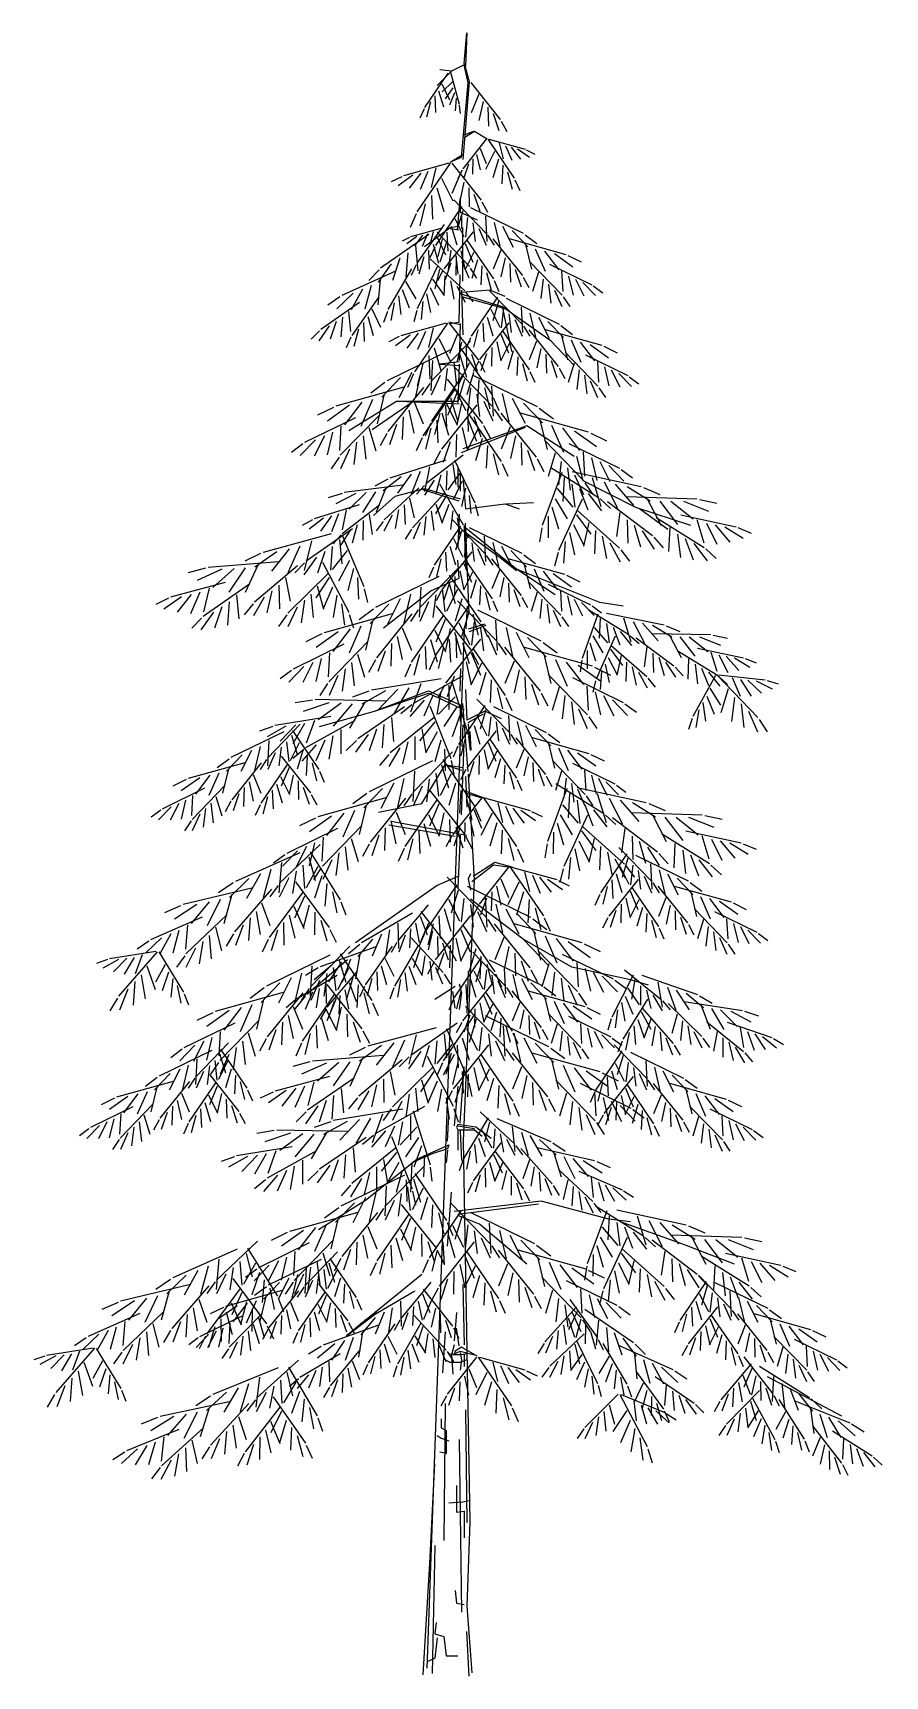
# Model space of a CAD drawing. Extents: x 85.95 to 86.61, y 91.2 to 92.48.
import ezdxf

# ---------------------------------------------------------------- set-up
doc = ezdxf.new("R2010")
doc.units = 0
doc.header["$LTSCALE"] = 0.02
doc.header["$MEASUREMENT"] = 0
doc.layers.get('0').update_dxf_attribs({"linetype": 'CONTINUOUS'})

# ---------------------------------------------------------------- blocks, each defined once
blk = doc.blocks.new('NEEDLES')
for p, q in [((0, 0), (34.33, -17.06)), ((9.77, -5.81), (10.54, -22.23)), ((15.44, -9.81), (18.94, -25.34)), ((20.93, -12.36), (27.8, -26.11)), ((27.03, -15.21), (37.18, -25.85)), ((35.49, -17.99), (43.17, -23.74))]:
    blk.add_line(p, q)
blk = doc.blocks.new('*E1')
for p, xscale, yscale, zscale, rotation in [((-0.5, 0.05), -0.24, 0.24, 0.24, 349.153938869936), ((-0.24, 0.03), -0.3, 0.3, 0.3, 29.2082924679731), ((0.09, 0.04), 0.24, 0.24, 0.24, 334.9095387782332)]:
    blk.add_blockref('NEEDLES', p, dxfattribs=dict(xscale=xscale, yscale=yscale, zscale=zscale, rotation=rotation))
blk = doc.blocks.new('*E2')
for p, xscale, yscale, zscale, rotation in [((1.78, 2.1), -0.24, 0.24, 0.24, 19.43419401655424), ((0.24, 0.86), 0.24, 0.24, 0.24, 330.4324132188039), ((-9.04, -5.42), -0.3, 0.3, 0.3, 349.153938869936), ((-5.85, -5.47), -0.24, 0.24, 0.24, 24.73116690854377), ((-0.75, -5.73), -0.24, 0.24, 0.24, 29.2082924679731), ((-1.96, -4.13), 0.24, 0.24, 0.24, 334.9095387782332), ((-12.97, -9.9), -0.24, 0.24, 0.24, 19.43419401655424)]:
    blk.add_blockref('NEEDLES', p, dxfattribs=dict(xscale=xscale, yscale=yscale, zscale=zscale, rotation=rotation))
blk = doc.blocks.new('*E3')
for p, xscale, yscale, zscale, rotation in [((1.78, 2.1), -0.24, 0.24, 0.24, 19.43419401655424), ((0.24, 0.86), 0.24, 0.24, 0.24, 330.4324132188039), ((-9.04, -5.42), -0.3, 0.3, 0.3, 349.153938869936), ((-5.85, -5.47), -0.24, 0.24, 0.24, 24.73116690854377), ((-0.75, -5.73), -0.24, 0.24, 0.24, 29.2082924679731), ((-1.96, -4.13), 0.24, 0.24, 0.24, 334.9095387782332), ((-12.97, -9.9), -0.24, 0.24, 0.24, 19.43419401655424)]:
    blk.add_blockref('NEEDLES', p, dxfattribs=dict(xscale=xscale, yscale=yscale, zscale=zscale, rotation=rotation))
blk = doc.blocks.new('*E4')
at = {"yscale": 0.24, "zscale": 0.24}
for p, xscale, rotation in [((0.24, 0.86), 0.24, 330.4324132188039), ((-5.85, -5.47), -0.24, 24.73116690854377), ((-0.75, -5.73), -0.24, 29.2082924679731), ((-1.96, -4.13), 0.24, 334.9095387782332)]:
    blk.add_blockref('NEEDLES', p, dxfattribs=dict(at, xscale=xscale, rotation=rotation))
blk = doc.blocks.new('*E5')
for p, xscale, yscale, zscale, rotation in [((1.78, 2.1), -0.24, 0.24, 0.24, 19.43419401655424), ((0.24, 0.86), 0.24, 0.24, 0.24, 330.4324132188039), ((-9.04, -5.42), -0.3, 0.3, 0.3, 349.153938869936), ((-5.85, -5.47), -0.24, 0.24, 0.24, 24.73116690854377), ((-0.75, -5.73), -0.24, 0.24, 0.24, 29.2082924679731), ((-1.96, -4.13), 0.24, 0.24, 0.24, 334.9095387782332), ((-12.97, -9.9), -0.24, 0.24, 0.24, 19.43419401655424)]:
    blk.add_blockref('NEEDLES', p, dxfattribs=dict(xscale=xscale, yscale=yscale, zscale=zscale, rotation=rotation))
blk = doc.blocks.new('*E6')
for p, xscale, yscale, zscale, rotation in [((1.78, 2.1), -0.24, 0.24, 0.24, 19.43419401655424), ((0.24, 0.86), 0.24, 0.24, 0.24, 330.4324132188039), ((-9.04, -5.42), -0.3, 0.3, 0.3, 349.153938869936), ((-5.85, -5.47), -0.24, 0.24, 0.24, 24.73116690854377), ((-0.75, -5.73), -0.24, 0.24, 0.24, 29.2082924679731), ((-1.96, -4.13), 0.24, 0.24, 0.24, 334.9095387782332), ((-12.97, -9.9), -0.24, 0.24, 0.24, 19.43419401655424)]:
    blk.add_blockref('NEEDLES', p, dxfattribs=dict(xscale=xscale, yscale=yscale, zscale=zscale, rotation=rotation))
blk = doc.blocks.new('*E7')
for p, xscale, yscale, zscale, rotation in [((-0.24, 0.03), -0.3, 0.3, 0.3, 29.2082924679731), ((0.09, 0.04), 0.24, 0.24, 0.24, 334.9095387782332)]:
    blk.add_blockref('NEEDLES', p, dxfattribs=dict(xscale=xscale, yscale=yscale, zscale=zscale, rotation=rotation))
blk = doc.blocks.new('*E8')
for p, xscale, yscale, zscale, rotation in [((-0.5, 0.05), -0.24, 0.24, 0.24, 349.153938869936), ((-0.24, 0.03), -0.3, 0.3, 0.3, 29.2082924679731), ((0.09, 0.04), 0.24, 0.24, 0.24, 334.9095387782332)]:
    blk.add_blockref('NEEDLES', p, dxfattribs=dict(xscale=xscale, yscale=yscale, zscale=zscale, rotation=rotation))

msp = doc.modelspace()

# ---------------------------------------------------------------- linework, layer by layer
for p, q in [((86.2817, 92.4571), (86.2837, 92.481)), ((86.2837, 92.481), (86.2827, 92.4551)), ((86.2817, 92.4561), (86.2718, 92.4511)), ((86.2817, 92.4571), (86.2857, 92.4431)), ((86.2847, 92.4421), (86.2817, 92.4561)), ((86.269, 92.4495), (86.2509, 92.423)), ((86.2718, 92.4511), (86.2608, 92.4401)), ((86.2718, 92.4511), (86.2628, 92.4521)), ((86.2725, 92.4429), (86.2647, 92.4352)), ((86.271, 92.4503), (86.2779, 92.4256)), ((86.2797, 92.3844), (86.2847, 92.4421)), ((86.2857, 92.4431), (86.2807, 92.3824)), ((86.287, 92.4423), (86.3098, 92.4136)), ((86.2588, 92.4319), (86.2594, 92.4191)), ((86.2618, 92.436), (86.2655, 92.4233)), ((86.2643, 92.4413), (86.2704, 92.429)), ((86.273, 92.4383), (86.2669, 92.4296)), ((86.2742, 92.4344), (86.2704, 92.4248)), ((86.2755, 92.4301), (86.2747, 92.4203)), ((86.2931, 92.4333), (86.2872, 92.4188)), ((86.2505, 92.4219), (86.2472, 92.4146)), ((86.2555, 92.4274), (86.2524, 92.4155)), ((86.2779, 92.4246), (86.2785, 92.4182)), ((86.2964, 92.4276), (86.2932, 92.4127)), ((86.3001, 92.4231), (86.3005, 92.4084)), ((86.3043, 92.4182), (86.3087, 92.4049)), ((86.2897, 92.4043), (86.2817, 92.3993)), ((86.2887, 92.4043), (86.2817, 92.4013)), ((86.2996, 92.3983), (86.2897, 92.4043)), ((86.3105, 92.4123), (86.3148, 92.4043)), ((86.2708, 92.3804), (86.2807, 92.3864)), ((86.2728, 92.3814), (86.2797, 92.3844)), ((86.2787, 92.3526), (86.2787, 92.3416)), ((86.2768, 92.3307), (86.2787, 92.3516)), ((86.2787, 92.3416), (86.2917, 92.3356)), ((86.2647, 92.3291), (86.24, 92.3222)), ((86.2509, 92.3147), (86.2708, 92.3297)), ((86.2708, 92.3297), (86.2768, 92.3307)), ((86.2708, 92.3287), (86.2777, 92.3277)), ((86.2797, 92.3386), (86.2797, 92.3287)), ((86.2807, 92.2879), (86.2807, 92.3297)), ((86.2391, 92.3217), (86.2334, 92.3189)), ((86.245, 92.3225), (86.237, 92.3168)), ((86.2494, 92.3236), (86.2432, 92.3154)), ((86.2533, 92.3246), (86.2491, 92.3148)), ((86.2576, 92.3265), (86.255, 92.3158)), ((86.2777, 92.256), (86.2787, 92.2928)), ((86.3116, 92.2679), (86.2787, 92.2779)), ((86.2797, 92.2809), (86.2807, 92.2461)), ((86.3016, 92.2809), (86.2797, 92.2789)), ((86.2797, 92.2759), (86.3116, 92.267)), ((86.3136, 92.2759), (86.3016, 92.2809)), ((86.3494, 92.2411), (86.3116, 92.2679)), ((86.3116, 92.267), (86.3186, 92.2331)), ((86.2698, 92.255), (86.2777, 92.256)), ((86.2787, 92.254), (86.2698, 92.256)), ((86.2787, 92.255), (86.2777, 92.2261)), ((86.3673, 92.2222), (86.3494, 92.2411)), ((86.2777, 92.2251), (86.2628, 92.2232)), ((86.2628, 92.2232), (86.2787, 92.2222)), ((86.2777, 92.2232), (86.2768, 92.1943)), ((86.229, 92.1943), (86.1921, 92.1714)), ((86.2101, 92.1724), (86.2419, 92.1943)), ((86.2768, 92.1943), (86.229, 92.1943)), ((86.2777, 92.1923), (86.231, 92.1943)), ((86.2797, 92.1545), (86.3295, 92.1744)), ((86.3305, 92.1754), (86.2807, 92.1575)), ((86.3673, 92.1515), (86.3305, 92.1754)), ((86.3743, 92.1326), (86.3693, 92.1515)), ((86.2768, 92.1435), (86.2768, 92.1276)), ((86.2787, 92.1395), (86.2787, 92.1246)), ((86.2807, 92.1356), (86.2827, 92.1107)), ((86.228, 92.1206), (86.2509, 92.1266)), ((86.2777, 92.1167), (86.2499, 92.1256)), ((86.2509, 92.1266), (86.2787, 92.1186)), ((86.4151, 92.1117), (86.3743, 92.1326)), ((86.2111, 92.1057), (86.228, 92.1206)), ((86.2827, 92.1107), (86.3136, 92.1147)), ((86.3136, 92.1147), (86.3245, 92.1107)), ((86.3146, 92.1147), (86.3355, 92.1157)), ((86.4579, 92.0977), (86.4151, 92.1117)), ((86.44, 92.0948), (86.4181, 92.1107)), ((86.2777, 92.1067), (86.2768, 92.0808)), ((86.2817, 92.0977), (86.2827, 92.0649)), ((86.2857, 92.0291), (86.2827, 92.0997)), ((86.2807, 92.0938), (86.3096, 92.0729)), ((86.3225, 92.0639), (86.2817, 92.0967)), ((86.3096, 92.0729), (86.3225, 92.0629)), ((86.2777, 92.0569), (86.2768, 92.0709)), ((86.3872, 92.038), (86.3225, 92.0639)), ((86.3524, 92.044), (86.3225, 92.0639)), ((86.219, 92.0181), (86.2558, 92.047)), ((86.2558, 92.047), (86.2777, 92.0569)), ((86.4052, 92.035), (86.3872, 92.038)), ((86.2977, 92.0211), (86.2847, 92.0171)), ((86.2529, 91.2091), (86.2819, 92.0171)), ((86.2986, 92.0201), (86.2857, 92.0151)), ((86.2121, 91.9534), (86.2539, 91.9693)), ((86.2539, 91.9693), (86.2787, 91.9584)), ((86.2827, 91.9703), (86.2837, 91.9464)), ((86.2121, 91.9534), (86.2539, 91.9673)), ((86.2539, 91.9673), (86.2817, 91.9544)), ((86.2787, 91.9584), (86.2787, 91.9454)), ((86.2847, 91.9066), (86.2807, 91.9594)), ((86.1693, 91.9415), (86.2121, 91.9534)), ((86.2977, 91.9534), (86.2837, 91.9464)), ((86.2847, 91.9445), (86.2967, 91.9514)), ((86.2847, 91.9435), (86.2857, 91.9305)), ((86.3106, 91.9474), (86.2977, 91.9534)), ((86.2797, 91.8728), (86.2817, 91.9285)), ((86.2489, 91.8817), (86.2668, 91.9116)), ((86.2668, 91.9116), (86.2797, 91.9076)), ((86.2678, 91.9116), (86.2807, 91.9096)), ((86.2827, 91.9026), (86.2837, 91.8788)), ((86.2847, 91.9044), (86.2895, 91.8223)), ((86.215, 91.8748), (86.2489, 91.8817)), ((86.2817, 91.8917), (86.2977, 91.8857)), ((86.2957, 91.8857), (86.2827, 91.8897)), ((86.225, 91.8678), (86.2837, 91.8569)), ((86.2748, 91.8559), (86.223, 91.8648)), ((86.2787, 91.8569), (86.2768, 91.816)), ((86.2877, 91.821), (86.3046, 91.834)), ((86.2887, 91.825), (86.3056, 91.836)), ((86.3046, 91.834), (86.3176, 91.832)), ((86.3056, 91.836), (86.3196, 91.832)), ((86.2608, 91.8179), (86.1971, 91.7731)), ((86.2768, 91.8249), (86.2608, 91.8179)), ((86.2895, 91.8223), (86.2809, 91.6193)), ((86.2867, 91.827), (86.2847, 91.823)), ((86.2847, 91.823), (86.2867, 91.8141)), ((86.3275, 91.7762), (86.2867, 91.8071)), ((86.3653, 91.7543), (86.3275, 91.7762)), ((86.3275, 91.7762), (86.3474, 91.7553)), ((86.1593, 91.7334), (86.1911, 91.7603)), ((86.4111, 91.7444), (86.3653, 91.7543)), ((86.2588, 91.7295), (86.2748, 91.7394)), ((86.2777, 91.7414), (86.2797, 91.7344)), ((86.2847, 91.7514), (86.2837, 91.7185)), ((86.4251, 91.7404), (86.4111, 91.7444)), ((86.2748, 91.7225), (86.2728, 91.7354)), ((86.2797, 91.7344), (86.2777, 91.7215)), ((86.2787, 91.6329), (86.2817, 91.6767)), ((86.2768, 91.6618), (86.2738, 91.6309)), ((86.2688, 91.619), (86.2698, 91.6389)), ((86.2768, 91.6319), (86.2758, 91.6299)), ((86.2758, 91.6299), (86.2768, 91.6279)), ((86.2907, 91.6299), (86.2768, 91.6319)), ((86.2768, 91.6309), (86.2897, 91.6289)), ((86.2768, 91.6279), (86.2897, 91.6279)), ((86.2768, 91.6269), (86.2768, 91.612)), ((86.2787, 91.6269), (86.2797, 91.604)), ((86.2897, 91.6279), (86.2957, 91.6229)), ((86.3026, 91.621), (86.2907, 91.6299)), ((86.2449, 91.605), (86.2698, 91.616)), ((86.2688, 91.613), (86.2568, 91.609)), ((86.2688, 91.612), (86.2678, 91.602)), ((86.2698, 91.616), (86.2688, 91.613)), ((86.2809, 91.6193), (86.2862, 91.323)), ((86.2051, 91.5732), (86.2449, 91.605)), ((86.2409, 91.602), (86.2399, 91.5792)), ((86.2568, 91.609), (86.2409, 91.602)), ((86.1683, 91.5503), (86.2051, 91.5732)), ((86.2688, 91.5373), (86.2718, 91.5792)), ((86.3415, 91.5722), (86.2738, 91.5642)), ((86.2768, 91.5622), (86.3395, 91.5702)), ((86.2937, 91.5543), (86.2768, 91.5612)), ((86.3942, 91.5582), (86.3415, 91.5722)), ((86.3305, 91.5234), (86.2937, 91.5543)), ((86.4111, 91.5563), (86.3942, 91.5582)), ((86.4529, 91.5383), (86.4032, 91.5563)), ((86.4918, 91.5234), (86.4529, 91.5383)), ((86.2489, 91.5154), (86.1902, 91.4677)), ((86.2807, 91.5075), (86.2817, 91.4607)), ((86.1902, 91.4677), (86.214, 91.4856)), ((86.2758, 91.4856), (86.2738, 91.4637)), ((86.2668, 91.4707), (86.2648, 91.4388)), ((86.2777, 91.4597), (86.2758, 91.4736)), ((86.2738, 91.4607), (86.2718, 91.4527)), ((86.2797, 91.4587), (86.2748, 91.4557)), ((86.2917, 91.4517), (86.2797, 91.4587)), ((86.2708, 91.4468), (86.2668, 91.4488)), ((86.2728, 91.4527), (86.2698, 91.4537)), ((86.2787, 91.4468), (86.2708, 91.4468)), ((86.2718, 91.4527), (86.2728, 91.4378)), ((86.2797, 91.4527), (86.2728, 91.4527)), ((86.2748, 91.4557), (86.2738, 91.4537)), ((86.2738, 91.4537), (86.2787, 91.4557)), ((86.2787, 91.4557), (86.2897, 91.4527)), ((86.2787, 91.4547), (86.2797, 91.4488)), ((86.2837, 91.4488), (86.2787, 91.4468)), ((86.2797, 91.4488), (86.2787, 91.4408)), ((86.2837, 91.4537), (86.2797, 91.4527)), ((86.2817, 91.4527), (86.2817, 91.4438)), ((86.5754, 91.405), (86.5176, 91.4358)), ((86.2668, 91.4149), (86.2658, 91.3084)), ((86.2827, 91.4099), (86.2837, 91.3223)), ((86.2638, 91.403), (86.2638, 91.396)), ((86.2638, 91.396), (86.2678, 91.394)), ((86.2678, 91.394), (86.2678, 91.3761)), ((86.2608, 91.39), (86.2638, 91.388)), ((86.2638, 91.388), (86.2698, 91.386)), ((86.2777, 91.387), (86.2797, 91.2527)), ((86.2678, 91.3761), (86.2628, 91.3771)), ((86.2549, 91.2905), (86.2588, 91.3681)), ((86.2758, 91.3512), (86.2758, 91.3303)), ((86.2807, 91.3383), (86.2698, 91.3373)), ((86.2758, 91.3303), (86.2817, 91.3313)), ((86.2857, 91.3393), (86.2807, 91.3383)), ((86.2817, 91.3313), (86.2817, 91.3104)), ((86.2862, 91.323), (86.2838, 91.2573)), ((86.2588, 91.3044), (86.2568, 91.2049)), ((86.2499, 91.2039), (86.2549, 91.2905)), ((86.2748, 91.2696), (86.2758, 91.2596)), ((86.2758, 91.2596), (86.2817, 91.2586)), ((86.2838, 91.2573), (86.2876, 91.2054)), ((86.2598, 91.2447), (86.2588, 91.2357)), ((86.2588, 91.2357), (86.2658, 91.2338)), ((86.2608, 91.2328), (86.2588, 91.2168)), ((86.2658, 91.2338), (86.2678, 91.2188)), ((86.2857, 91.2029), (86.2837, 91.2377)), ((86.2588, 91.2168), (86.2529, 91.2139)), ((86.2678, 91.2188), (86.2768, 91.2188))]:
    msp.add_line(p, q)

# ---------------------------------------------------------------- block references
at = {"xscale": -0.003185189750013251, "yscale": 0.003185189750041673, "zscale": 0.003185189750039306}
msp.add_blockref('*E8', (86.2992, 92.3981), dxfattribs=at)
for name, p, xscale, yscale, zscale, rotation in [('NEEDLES', (86.2698, 92.3796), -0.0009555569250142073, 0.0009555569250142073, 0.0009555569250142073, 349.153938869936), ('NEEDLES', (86.2708, 92.3796), -0.001194446156267759, 0.001194446156267759, 0.001194446156267759, 29.2082924679731), ('NEEDLES', (86.2721, 92.3796), 0.0009555569250142073, 0.0009555569250142073, 0.0009555569250142073, 334.9095387782332), ('NEEDLES', (86.2736, 92.351), 0.0009555569250142073, 0.0009555569250142073, 0.0009555569250117921, 340.5658059834457), ('NEEDLES', (86.2865, 92.3452), 0.001194446156267759, 0.001194446156267759, 0.00119444615626474, 0.3592943132230595), ('NEEDLES', (86.2661, 92.3318), -0.000955556925012084, 0.000955556925012084, 0.000955556925012084, 28.27600857691656), ('NEEDLES', (86.3167, 92.321), 0.001194446156267759, 0.001194446156267759, 0.00119444615626474, 10.846061130064), ('NEEDLES', (86.2543, 92.3241), -0.001194446156265105, 0.001194446156265105, 0.001194446156265105, 8.48252024713922), ('NEEDLES', (86.2608, 92.326), 0.000955556925012084, 0.000955556925012084, 0.000955556925012084, 339.2742277791662), ('NEEDLES', (86.2837, 92.3198), 0.0009555569250142074, 0.0009555569250142074, 0.0009555569250117921, 330.7917075320269), ('NEEDLES', (86.304, 92.3208), 0.0009555569250142073, 0.0009555569250142073, 0.0009555569250117921, 335.2688330914562), ('NEEDLES', (86.2552, 92.3051), 0.000955556925012084, 0.000955556925012084, 0.000955556925012084, 343.7513533385955), ('NEEDLES', (86.3324, 92.3032), 0.0009555569250142073, 0.0009555569250142073, 0.0009555569250117921, 340.5658059834457), ('NEEDLES', (86.3481, 92.3011), 0.0009555569250142073, 0.0009555569250142073, 0.0009555569250117921, 0.3592943132230595), ('NEEDLES', (86.2282, 92.2956), -0.001194446156265105, 0.001194446156265105, 0.001194446156265105, 357.9957534302984), ('NEEDLES', (86.2407, 92.2974), -0.000955556925012084, 0.000955556925012084, 0.000955556925012084, 33.57298146890609), ('NEEDLES', (86.261, 92.2995), -0.000955556925012084, 0.000955556925012084, 0.000955556925012084, 38.0501070283354), ('NEEDLES', (86.3015, 92.2803), 0.0009555569250142073, 0.0009555569250142073, 0.0009555569250117921, 340.5658059834457), ('NEEDLES', (86.2002, 92.2712), -0.000955556925012084, 0.000955556925012084, 0.000955556925012084, 8.48252024713922), ('NEEDLES', (86.2154, 92.2756), -0.000955556925012084, 0.000955556925012084, 0.000955556925012084, 28.27600857691656), ('NEEDLES', (86.2678, 92.2552), -0.0009555569250142073, 0.0009555569250142073, 0.0009555569250142073, 349.153938869936), ('NEEDLES', (86.3143, 92.2745), 0.001194446156267759, 0.001194446156267759, 0.00119444615626474, 0.3592943132230595), ('NEEDLES', (86.2688, 92.2551), -0.001194446156267759, 0.001194446156267759, 0.001194446156267759, 29.2082924679731), ('NEEDLES', (86.2701, 92.2552), 0.0009555569250142073, 0.0009555569250142073, 0.0009555569250142073, 334.9095387782332), ('NEEDLES', (86.3446, 92.2503), 0.001194446156267759, 0.001194446156267759, 0.00119444615626474, 10.846061130064), ('NEEDLES', (86.2865, 92.2413), -0.001146668310011592, 0.001146668310011592, 0.001146668310011592, 19.43419401655424), ('NEEDLES', (86.3116, 92.2491), 0.0009555569250142074, 0.0009555569250142074, 0.0009555569250117921, 330.7917075320269), ('NEEDLES', (86.3319, 92.2501), 0.0009555569250142073, 0.0009555569250142073, 0.0009555569250117921, 335.2688330914562), ('NEEDLES', (86.2711, 92.2344), -0.00143333538751449, 0.00143333538751449, 0.00143333538751449, 359.640705686777), ('NEEDLES', (86.2791, 92.2354), 0.001146668310011592, 0.001146668310011592, 0.001146668310011592, 330.4324132188039), ('NEEDLES', (86.3602, 92.2325), 0.0009555569250142073, 0.0009555569250142073, 0.0009555569250117921, 340.5658059834457), ('NEEDLES', (86.376, 92.2305), 0.0009555569250142073, 0.0009555569250142073, 0.0009555569250117921, 0.3592943132230595), ('NEEDLES', (86.2348, 92.2054), -0.00143333538751449, 0.00143333538751449, 0.00143333538751449, 349.153938869936), ('NEEDLES', (86.2736, 92.2214), 0.001146668310011592, 0.001146668310011592, 0.001146668310014151, 340.5658059834457), ('NEEDLES', (86.289, 92.2145), 0.00143333538751449, 0.00143333538751449, 0.001433335387517688, 0.3592943132230595), ('NEEDLES', (86.25, 92.2052), -0.001146668310011592, 0.001146668310011592, 0.001146668310011592, 24.73116690854377), ('NEEDLES', (86.2744, 92.2039), -0.001146668310011592, 0.001146668310011592, 0.001146668310011592, 29.2082924679731), ('NEEDLES', (86.2686, 92.2116), 0.001146668310011592, 0.001146668310011592, 0.001146668310011592, 334.9095387782332), ('NEEDLES', (86.3253, 92.1855), 0.00143333538751449, 0.00143333538751449, 0.001433335387517688, 10.846061130064), ('NEEDLES', (86.1971, 92.1816), -0.001146668310011592, 0.001146668310011592, 0.001146668310011592, 359.640705686777), ('NEEDLES', (86.216, 92.184), -0.001146668310011592, 0.001146668310011592, 0.001146668310011592, 19.43419401655424), ('NEEDLES', (86.2857, 92.184), 0.001146668310011592, 0.001146668310011592, 0.001146668310014151, 330.7917075320269), ('NEEDLES', (86.3101, 92.1853), 0.001146668310011592, 0.001146668310011592, 0.001146668310014151, 335.2688330914562), ('NEEDLES', (86.3441, 92.1641), 0.001146668310011592, 0.001146668310011592, 0.001146668310014151, 340.5658059834457), ('NEEDLES', (86.363, 92.1617), 0.001146668310011591, 0.001146668310011591, 0.001146668310014151, 0.3592943132230595), ('NEEDLES', (86.2674, 92.1486), -0.001194446156267301, 0.001194446156267301, 0.001194446156267301, 351.2434031002529), ('NEEDLES', (86.2809, 92.1524), -0.0009555569250138405, 0.0009555569250138405, 0.0009555569250138405, 11.03689143003017), ('NEEDLES', (86.2741, 92.1485), 0.0009555569250138405, 0.0009555569250138405, 0.0009555569250138405, 322.0351106322798), ('NEEDLES', (86.3656, 92.1399), 0.001433335387514259, 0.00143333538751449, 0.001433335387517688, 14.14014940439869), ('NEEDLES', (86.2339, 92.1291), -0.001194446156267301, 0.001194446156267301, 0.001194446156267301, 340.7566362834119), ('NEEDLES', (86.349, 92.143), 0.001146668310011427, 0.001146668310011571, 0.001146668310014151, 354.3466610746184), ('NEEDLES', (86.4078, 92.1204), 0.001433335387514267, 0.001433335387514481, 0.001433335387517688, 24.62691622124127), ('NEEDLES', (86.2465, 92.127), -0.0009555569250138405, 0.0009555569250138405, 0.0009555569250138405, 16.3338643220197), ('NEEDLES', (86.2664, 92.123), -0.0009555569250138405, 0.0009555569250138405, 0.0009555569250138405, 20.81098988144902), ('NEEDLES', (86.2626, 92.1301), 0.0009555569250138405, 0.0009555569250138405, 0.0009555569250138405, 326.5122361917091), ('NEEDLES', (86.2, 92.114), -0.0009555569250138405, 0.0009555569250138405, 0.0009555569250138405, 351.2434031002529), ('NEEDLES', (86.2159, 92.1137), -0.0009555569250138405, 0.0009555569250138405, 0.0009555569250138405, 11.03689143003017), ('NEEDLES', (86.3931, 92.1166), 0.001146668310011439, 0.001146668310011559, 0.001146668310014151, 349.0496881826282), ('NEEDLES', (86.4501, 92.1062), 0.001146668310011407, 0.001146668310011591, 0.001146668310014151, 14.14014940439869), ('NEEDLES', (86.1784, 92.0912), -0.001433335387513492, 0.001433335387513492, 0.001433335387513492, 348.6421326704543), ('NEEDLES', (86.2726, 92.1021), 0.0009555569250142073, 0.0009555569250142073, 0.0009555569250117921, 340.5658059834457), ('NEEDLES', (86.3697, 92.1095), 0.001146668310011451, 0.001146668310011548, 0.001146668310014151, 344.5725626231986), ('NEEDLES', (86.4311, 92.1041), 0.001146668310011427, 0.001146668310011571, 0.001146668310014151, 354.3466610746184), ('NEEDLES', (86.1373, 92.0696), -0.001433335387513492, 0.001433335387513492, 0.001433335387513492, 338.1553658536133), ('NEEDLES', (86.1949, 92.0951), -0.001146668310010794, 0.001146668310010794, 0.001146668310010794, 8.435621000231567), ('NEEDLES', (86.1865, 92.0907), 0.001146668310010794, 0.001146668310010794, 0.001146668310010794, 319.4338402024812), ('NEEDLES', (86.2855, 92.0963), 0.001194446156267759, 0.001194446156267759, 0.00119444615626474, 0.3592943132230595), ('NEEDLES', (86.303, 92.072), 0.0009555569250142073, 0.0009555569250142073, 0.0009555569250117921, 335.2688330914562), ('NEEDLES', (86.3157, 92.0722), 0.001194446156267759, 0.001194446156267759, 0.00119444615626474, 10.846061130064), ('NEEDLES', (86.0958, 92.0534), -0.001146668310010794, 0.001146668310010794, 0.001146668310010794, 348.6421326704543), ('NEEDLES', (86.1522, 92.0665), -0.001146668310010794, 0.001146668310010794, 0.001146668310010794, 13.73259389222109), ('NEEDLES', (86.1759, 92.0606), -0.001146668310010794, 0.001146668310010794, 0.001146668310010794, 18.20971945165041), ('NEEDLES', (86.1716, 92.0693), 0.001146668310010794, 0.001146668310010794, 0.001146668310010794, 323.9109657619106), ('NEEDLES', (86.2621, 92.0582), -0.00143333538751449, 0.00143333538751449, 0.00143333538751449, 359.640705686777), ('NEEDLES', (86.2775, 92.0652), -0.001146668310011592, 0.001146668310011592, 0.001146668310011592, 19.43419401655424), ('NEEDLES', (86.2701, 92.0593), 0.001146668310011592, 0.001146668310011592, 0.001146668310011592, 330.4324132188039), ('NEEDLES', (86.2827, 92.0709), 0.0009555569250142074, 0.0009555569250142074, 0.0009555569250117921, 330.7917075320269), ('NEEDLES', (86.1148, 92.0522), -0.001146668310010794, 0.001146668310010794, 0.001146668310010794, 8.435621000231567), ('NEEDLES', (86.3314, 92.0543), 0.0009555569250142073, 0.0009555569250142073, 0.0009555569250117921, 340.5658059834457), ('NEEDLES', (86.3471, 92.0523), 0.0009555569250142073, 0.0009555569250142073, 0.0009555569250117921, 0.3592943132230595), ('*E5', (86.3875, 92.0258), -0.003981487187538444, 0.003981487187559196, 0.003981487187549133, 14.40213007410487), ('NEEDLES', (86.2258, 92.0292), -0.00143333538751449, 0.00143333538751449, 0.00143333538751449, 349.153938869936), ('NEEDLES', (86.2596, 92.0354), 0.001146668310011592, 0.001146668310011592, 0.001146668310011592, 334.9095387782332), ('NEEDLES', (86.2766, 92.0393), 0.001146668310011592, 0.001146668310011592, 0.001146668310014151, 340.5658059834457), ('NEEDLES', (86.3924, 92.0297), 0.001194446156261534, 0.001194446156267759, 0.00119444615626474, 14.7614243873298), ('NEEDLES', (86.241, 92.029), -0.001146668310011592, 0.001146668310011592, 0.001146668310011592, 24.73116690854377), ('NEEDLES', (86.2654, 92.0277), -0.001146668310011592, 0.001146668310011592, 0.001146668310011592, 29.2082924679731), ('NEEDLES', (86.292, 92.0323), 0.00143333538751449, 0.00143333538751449, 0.001433335387517688, 0.3592943132230595), ('NEEDLES', (86.207, 92.0078), -0.001146668310011592, 0.001146668310011592, 0.001146668310011592, 19.43419401655424), ('NEEDLES', (86.3283, 92.0033), 0.00143333538751449, 0.00143333538751449, 0.001433335387517688, 10.846061130064), ('NEEDLES', (86.4631, 92.0024), 0.0009555569250092268, 0.0009555569250142068, 0.0009555569250117921, 14.76142438732981), ('NEEDLES', (86.1882, 92.0054), -0.001146668310011592, 0.001146668310011592, 0.001146668310011592, 359.640705686777), ('NEEDLES', (86.2639, 91.9786), -0.00143333538751439, 0.00143333538751439, 0.00143333538751439, 342.8736995688199), ('NEEDLES', (86.2887, 92.0019), 0.001146668310011592, 0.001146668310011592, 0.001146668310014151, 330.7917075320269), ('NEEDLES', (86.3131, 92.0031), 0.001146668310011592, 0.001146668310011592, 0.001146668310014151, 335.2688330914562), ('NEEDLES', (86.4794, 91.9816), 0.0009555569250125743, 0.0009555569250141475, 0.0009555569250117921, 20.33599541613174), ('NEEDLES', (86.2208, 91.9613), -0.00143333538751439, 0.00143333538751439, 0.00143333538751439, 332.3869327519789), ('NEEDLES', (86.3471, 91.982), 0.001146668310011592, 0.001146668310011592, 0.001146668310014151, 340.5658059834457), ('*E7', (86.4775, 91.9811), -0.003981487187552143, 0.003981487187559196, 0.003981487187549133, 9.48993428604898), ('NEEDLES', (86.2807, 91.9808), -0.001146668310011512, 0.001146668310011512, 0.001146668310011512, 2.667187898597132), ('NEEDLES', (86.2719, 91.9773), 0.001146668310011512, 0.001146668310011512, 0.001146668310011512, 313.6654071008468), ('NEEDLES', (86.3659, 91.9795), 0.001146668310011591, 0.001146668310011591, 0.001146668310014151, 0.3592943132230595), ('NEEDLES', (86.1779, 91.9493), -0.001146668310011512, 0.001146668310011512, 0.001146668310011512, 342.8736995688199), ('NEEDLES', (86.2353, 91.9567), -0.001146668310011512, 0.001146668310011512, 0.001146668310011512, 7.964160790586657), ('NEEDLES', (86.255, 91.9575), 0.001146668310011512, 0.001146668310011512, 0.001146668310011512, 318.1425326602761), ('NEEDLES', (86.2916, 91.9628), 0.0009555569250142073, 0.0009555569250142073, 0.0009555569250117921, 340.5658059834457), ('NEEDLES', (86.3044, 91.957), 0.001194446156267759, 0.001194446156267759, 0.00119444615626474, 0.3592943132230595), ('NEEDLES', (86.1967, 91.9462), -0.001146668310011512, 0.001146668310011512, 0.001146668310011512, 2.667187898597132), ('NEEDLES', (86.2583, 91.9485), -0.001146668310011512, 0.001146668310011512, 0.001146668310011512, 12.44128635001598), ('NEEDLES', (86.1415, 91.9374), -0.001194446156267759, 0.001194446156267759, 0.001194446156267759, 359.640705686777), ('NEEDLES', (86.1543, 91.9432), -0.0009555569250142073, 0.0009555569250142073, 0.0009555569250142073, 19.43419401655424), ('NEEDLES', (86.1481, 91.9383), 0.0009555569250142073, 0.0009555569250142073, 0.0009555569250142073, 330.4324132188039), ('NEEDLES', (86.3016, 91.9316), 0.0009555569250142074, 0.0009555569250142074, 0.0009555569250117921, 330.7917075320269), ('NEEDLES', (86.3219, 91.9326), 0.0009555569250142073, 0.0009555569250142073, 0.0009555569250117921, 335.2688330914562), ('NEEDLES', (86.3346, 91.9328), 0.001194446156267759, 0.001194446156267759, 0.00119444615626474, 10.846061130064), ('NEEDLES', (86.1112, 91.9133), -0.001194446156267759, 0.001194446156267759, 0.001194446156267759, 349.153938869936), ('NEEDLES', (86.1394, 91.9185), 0.0009555569250142073, 0.0009555569250142073, 0.0009555569250142073, 334.9095387782332), ('NEEDLES', (86.2725, 91.9218), -0.001146668310011592, 0.001146668310011592, 0.001146668310011592, 19.43419401655424), ('NEEDLES', (86.1239, 91.9131), -0.0009555569250142073, 0.0009555569250142073, 0.0009555569250142073, 24.73116690854377), ('NEEDLES', (86.1442, 91.9121), -0.0009555569250142073, 0.0009555569250142073, 0.0009555569250142073, 29.2082924679731), ('NEEDLES', (86.2571, 91.9149), -0.00143333538751449, 0.00143333538751449, 0.00143333538751449, 359.640705686777), ('NEEDLES', (86.2651, 91.9159), 0.001146668310011592, 0.001146668310011592, 0.001146668310011592, 330.4324132188039), ('NEEDLES', (86.3503, 91.915), 0.0009555569250142073, 0.0009555569250142073, 0.0009555569250117921, 340.5658059834457), ('NEEDLES', (86.366, 91.9129), 0.0009555569250142073, 0.0009555569250142073, 0.0009555569250117921, 0.3592943132230595), ('NEEDLES', (86.3696, 91.8941), 0.001433335387514259, 0.00143333538751449, 0.001433335387517688, 14.14014940439869), ('NEEDLES', (86.0798, 91.8934), -0.0009555569250142073, 0.0009555569250142073, 0.0009555569250142073, 359.640705686777), ('NEEDLES', (86.0956, 91.8955), -0.0009555569250142073, 0.0009555569250142073, 0.0009555569250142073, 19.43419401655424), ('NEEDLES', (86.2208, 91.8859), -0.00143333538751449, 0.00143333538751449, 0.00143333538751449, 349.153938869936), ('NEEDLES', (86.2976, 91.8859), 0.0009555569250142073, 0.0009555569250142073, 0.0009555569250117921, 10.846061130064), ('NEEDLES', (86.353, 91.8971), 0.001146668310011427, 0.001146668310011571, 0.001146668310014151, 354.3466610746184), ('NEEDLES', (86.4118, 91.8746), 0.001433335387514267, 0.001433335387514481, 0.001433335387517688, 24.62691622124127), ('NEEDLES', (86.2361, 91.8857), -0.001146668310011592, 0.001146668310011592, 0.001146668310011592, 24.73116690854377), ('NEEDLES', (86.2604, 91.8844), -0.001146668310011592, 0.001146668310011592, 0.001146668310011592, 29.2082924679731), ('NEEDLES', (86.2546, 91.8921), 0.001146668310011592, 0.001146668310011592, 0.001146668310011592, 334.9095387782332), ('NEEDLES', (86.2966, 91.8859), 0.001194446156267759, 0.001194446156267759, 0.00119444615626474, 330.7917075320269), ('NEEDLES', (86.397, 91.8707), 0.001146668310011439, 0.001146668310011559, 0.001146668310014151, 349.0496881826282), ('NEEDLES', (86.454, 91.8604), 0.001146668310011407, 0.001146668310011591, 0.001146668310014151, 14.14014940439869), ('NEEDLES', (86.1832, 91.8621), -0.001146668310011592, 0.001146668310011592, 0.001146668310011592, 359.640705686777), ('NEEDLES', (86.2021, 91.8645), -0.001146668310011592, 0.001146668310011592, 0.001146668310011592, 19.43419401655424), ('NEEDLES', (86.3737, 91.8637), 0.001146668310011451, 0.001146668310011548, 0.001146668310014151, 344.5725626231986), ('NEEDLES', (86.4351, 91.8582), 0.001146668310011427, 0.001146668310011571, 0.001146668310014151, 354.3466610746184), ('NEEDLES', (86.154, 91.8433), -0.00143333538751675, 0.00143333538751675, 0.00143333538751675, 357.4933212495694), ('NEEDLES', (86.1697, 91.8497), -0.0011466683100134, 0.0011466683100134, 0.0011466683100134, 17.28680957934668), ('NEEDLES', (86.162, 91.8441), 0.0011466683100134, 0.0011466683100134, 0.0011466683100134, 328.2850287815963), ('NEEDLES', (86.402, 91.8473), 0.0009555569250142073, 0.0009555569250142073, 0.0009555569250117921, 340.5658059834457), ('NEEDLES', (86.4148, 91.8415), 0.001194446156267759, 0.001194446156267759, 0.00119444615626474, 0.3592943132230595), ('NEEDLES', (86.1166, 91.8157), -0.00143333538751675, 0.00143333538751675, 0.00143333538751675, 347.0065544327285), ('NEEDLES', (86.3175, 91.8321), 0.001194446156267759, 0.001194446156267759, 0.00119444615626474, 330.7917075320269), ('NEEDLES', (86.3185, 91.8322), 0.0009555569250142073, 0.0009555569250142073, 0.0009555569250117921, 10.846061130064), ('NEEDLES', (86.1506, 91.8206), 0.0011466683100134, 0.0011466683100134, 0.0011466683100134, 332.7621543410257), ('NEEDLES', (86.2686, 91.8243), 0.001146668310011592, 0.001146668310011592, 0.001146668310014151, 340.5658059834457), ('NEEDLES', (86.284, 91.8173), 0.00143333538751449, 0.00143333538751449, 0.001433335387517688, 0.3592943132230595), ('NEEDLES', (86.412, 91.8162), 0.0009555569250142074, 0.0009555569250142074, 0.0009555569250117921, 330.7917075320269), ('NEEDLES', (86.4324, 91.8172), 0.0009555569250142073, 0.0009555569250142073, 0.0009555569250117921, 335.2688330914562), ('NEEDLES', (86.4451, 91.8174), 0.001194446156267759, 0.001194446156267759, 0.00119444615626474, 10.846061130064), ('NEEDLES', (86.1319, 91.8149), -0.0011466683100134, 0.0011466683100134, 0.0011466683100134, 22.58378247133621), ('NEEDLES', (86.1562, 91.8127), -0.0011466683100134, 0.0011466683100134, 0.0011466683100134, 27.06090803076553), ('NEEDLES', (86.2537, 91.8029), -0.0009555569250142351, 0.0009555569250142351, 0.0009555569250142351, 23.50600791104029), ('NEEDLES', (86.0781, 91.7933), -0.0011466683100134, 0.0011466683100134, 0.0011466683100134, 357.4933212495694), ('NEEDLES', (86.0971, 91.795), -0.0011466683100134, 0.0011466683100134, 0.0011466683100134, 17.28680957934668), ('NEEDLES', (86.2414, 91.7962), -0.001194446156267794, 0.001194446156267794, 0.001194446156267794, 3.712519581262992), ('NEEDLES', (86.2479, 91.7975), 0.0009555569250142351, 0.0009555569250142351, 0.0009555569250142351, 334.5042271132899), ('NEEDLES', (86.3203, 91.7883), 0.00143333538751449, 0.00143333538751449, 0.001433335387517688, 10.846061130064), ('NEEDLES', (86.4607, 91.7996), 0.0009555569250142073, 0.0009555569250142073, 0.0009555569250117921, 340.5658059834457), ('NEEDLES', (86.4764, 91.7975), 0.0009555569250142073, 0.0009555569250142073, 0.0009555569250117921, 0.3592943132230595), ('NEEDLES', (86.042, 91.7664), -0.0009555569250135126, 0.0009555569250135126, 0.0009555569250135126, 342.393999340702), ('NEEDLES', (86.2807, 91.7869), 0.001146668310011592, 0.001146668310011592, 0.001146668310014151, 330.7917075320269), ('NEEDLES', (86.3051, 91.7881), 0.001146668310011592, 0.001146668310011592, 0.001146668310014151, 335.2688330914562), ('NEEDLES', (86.043, 91.7663), -0.001194446156266891, 0.001194446156266891, 0.001194446156266891, 22.44835293873904), ('NEEDLES', (86.0443, 91.7661), 0.0009555569250135126, 0.0009555569250135126, 0.0009555569250135126, 328.1495992489992), ('NEEDLES', (86.1927, 91.7706), -0.001146668310011592, 0.001146668310011592, 0.001146668310011592, 19.43419401655424), ('NEEDLES', (86.2129, 91.77), -0.001194446156267794, 0.001194446156267794, 0.001194446156267794, 353.2257527644221), ('NEEDLES', (86.1853, 91.7647), 0.001146668310011592, 0.001146668310011592, 0.001146668310011592, 330.4324132188039), ('NEEDLES', (86.2256, 91.7707), -0.0009555569250142351, 0.0009555569250142351, 0.0009555569250142351, 28.80298080302982), ('NEEDLES', (86.2459, 91.7711), -0.0009555569250142351, 0.0009555569250142351, 0.0009555569250142351, 33.28010636245914), ('NEEDLES', (86.2406, 91.7771), 0.0009555569250142351, 0.0009555569250142351, 0.0009555569250142351, 338.9813526727193), ('NEEDLES', (86.2883, 91.7659), 0.0009555569250142073, 0.0009555569250142073, 0.0009555569250117921, 340.5658059834457), ('NEEDLES', (86.3391, 91.767), 0.001146668310011592, 0.001146668310011592, 0.001146668310014151, 340.5658059834457), ('NEEDLES', (86.358, 91.7645), 0.001146668310011591, 0.001146668310011591, 0.001146668310014151, 0.3592943132230595), ('NEEDLES', (86.1773, 91.7636), -0.00143333538751449, 0.00143333538751449, 0.00143333538751449, 359.640705686777), ('NEEDLES', (86.3011, 91.7601), 0.001194446156267759, 0.001194446156267759, 0.00119444615626474, 0.3592943132230595), ('*E3', (86.4145, 91.7448), -0.003981487187521684, 0.003981487187559196, 0.003981487187549133, 6.849557992877529), ('NEEDLES', (86.4199, 91.748), 0.001194446156256506, 0.001194446156267759, 0.00119444615626474, 7.208852306103974), ('NEEDLES', (86.141, 91.7346), -0.00143333538751449, 0.00143333538751449, 0.00143333538751449, 349.153938869936), ('NEEDLES', (86.183, 91.7479), -0.0009555569250142351, 0.0009555569250142351, 0.0009555569250142351, 3.712519581262992), ('NEEDLES', (86.1986, 91.7511), -0.0009555569250142351, 0.0009555569250142351, 0.0009555569250142351, 23.50600791104029), ('NEEDLES', (86.1748, 91.7408), 0.001146668310011592, 0.001146668310011592, 0.001146668310011592, 334.9095387782332), ('NEEDLES', (86.3314, 91.736), 0.001194446156267759, 0.001194446156267759, 0.00119444615626474, 10.846061130064), ('NEEDLES', (86.1562, 91.7344), -0.001146668310011592, 0.001146668310011592, 0.001146668310011592, 24.73116690854377), ('NEEDLES', (86.1806, 91.7331), -0.001146668310011592, 0.001146668310011592, 0.001146668310011592, 29.2082924679731), ('NEEDLES', (86.2984, 91.7348), 0.0009555569250142074, 0.0009555569250142074, 0.0009555569250117921, 330.7917075320269), ('NEEDLES', (86.3187, 91.7358), 0.0009555569250142073, 0.0009555569250142073, 0.0009555569250117921, 335.2688330914562), ('NEEDLES', (86.2598, 91.707), -0.00143333538751676, 0.00143333538751676, 0.00143333538751676, 348.5760779615399), ('NEEDLES', (86.2826, 91.7238), 0.001146668310011592, 0.001146668310011592, 0.001146668310014151, 340.5658059834457), ('NEEDLES', (86.298, 91.7168), 0.00143333538751449, 0.00143333538751449, 0.001433335387517688, 0.3592943132230595), ('NEEDLES', (86.347, 91.7182), 0.0009555569250142073, 0.0009555569250142073, 0.0009555569250117921, 340.5658059834457), ('NEEDLES', (86.3628, 91.7161), 0.0009555569250142073, 0.0009555569250142073, 0.0009555569250117921, 0.3592943132230595), ('NEEDLES', (86.4863, 91.7116), 0.0009555569250052046, 0.0009555569250142068, 0.0009555569250117921, 7.208852306103974), ('NEEDLES', (86.1033, 91.7108), -0.001146668310011592, 0.001146668310011592, 0.001146668310011592, 359.640705686777), ('NEEDLES', (86.1222, 91.7132), -0.001146668310011592, 0.001146668310011592, 0.001146668310011592, 19.43419401655424), ('NEEDLES', (86.2186, 91.6855), -0.00143333538751676, 0.00143333538751676, 0.00143333538751676, 338.089311144699), ('NEEDLES', (86.2762, 91.7108), -0.001146668310013408, 0.001146668310013408, 0.001146668310013408, 8.369566291317206), ('NEEDLES', (86.2679, 91.7065), 0.001146668310013408, 0.001146668310013408, 0.001146668310013408, 319.3677854935669), ('NEEDLES', (86.0856, 91.6896), -0.001194446156267759, 0.001194446156267759, 0.001194446156267759, 359.640705686777), ('NEEDLES', (86.0985, 91.6954), -0.0009555569250142073, 0.0009555569250142073, 0.0009555569250142073, 19.43419401655424), ('NEEDLES', (86.0923, 91.6905), 0.0009555569250142073, 0.0009555569250142073, 0.0009555569250142073, 330.4324132188039), ('NEEDLES', (86.3343, 91.6878), 0.00143333538751449, 0.00143333538751449, 0.001433335387517688, 10.846061130064), ('NEEDLES', (86.3983, 91.694), 0.0009555569250142073, 0.0009555569250142073, 0.0009555569250117921, 340.5658059834457), ('NEEDLES', (86.4111, 91.6882), 0.001194446156267759, 0.001194446156267759, 0.00119444615626474, 0.3592943132230595), ('NEEDLES', (86.0554, 91.6655), -0.001194446156267759, 0.001194446156267759, 0.001194446156267759, 349.153938869936), ('NEEDLES', (86.1771, 91.6693), -0.001146668310013408, 0.001146668310013408, 0.001146668310013408, 348.5760779615399), ('NEEDLES', (86.2335, 91.6823), -0.001146668310013408, 0.001146668310013408, 0.001146668310013408, 13.66653918330673), ('NEEDLES', (86.2572, 91.6764), -0.001146668310013408, 0.001146668310013408, 0.001146668310013408, 18.14366474273605), ('NEEDLES', (86.253, 91.6851), 0.001146668310013408, 0.001146668310013408, 0.001146668310013408, 323.8449110529962), ('NEEDLES', (86.2946, 91.6863), 0.001146668310011592, 0.001146668310011592, 0.001146668310014151, 330.7917075320269), ('NEEDLES', (86.319, 91.6876), 0.001146668310011592, 0.001146668310011592, 0.001146668310014151, 335.2688330914562), ('NEEDLES', (86.0681, 91.6653), -0.0009555569250142073, 0.0009555569250142073, 0.0009555569250142073, 24.73116690854377), ('NEEDLES', (86.0884, 91.6643), -0.0009555569250142073, 0.0009555569250142073, 0.0009555569250142073, 29.2082924679731), ('NEEDLES', (86.0836, 91.6707), 0.0009555569250142073, 0.0009555569250142073, 0.0009555569250142073, 334.9095387782332), ('NEEDLES', (86.1961, 91.6681), -0.001146668310013408, 0.001146668310013408, 0.001146668310013408, 8.369566291317206), ('NEEDLES', (86.353, 91.6664), 0.001146668310011592, 0.001146668310011592, 0.001146668310014151, 340.5658059834457), ('NEEDLES', (86.3719, 91.664), 0.001146668310011591, 0.001146668310011591, 0.001146668310014151, 0.3592943132230595), ('NEEDLES', (86.4083, 91.6628), 0.0009555569250142074, 0.0009555569250142074, 0.0009555569250117921, 330.7917075320269), ('NEEDLES', (86.4287, 91.6638), 0.0009555569250142073, 0.0009555569250142073, 0.0009555569250117921, 335.2688330914562), ('NEEDLES', (86.4414, 91.664), 0.001194446156267759, 0.001194446156267759, 0.00119444615626474, 10.846061130064), ('NEEDLES', (86.191, 91.6265), -0.00143333538751439, 0.00143333538751439, 0.00143333538751439, 332.3869327519789), ('NEEDLES', (86.2341, 91.6438), -0.00143333538751439, 0.00143333538751439, 0.00143333538751439, 342.8736995688199), ('NEEDLES', (86.024, 91.6456), -0.0009555569250142073, 0.0009555569250142073, 0.0009555569250142073, 359.640705686777), ('NEEDLES', (86.0397, 91.6477), -0.0009555569250142073, 0.0009555569250142073, 0.0009555569250142073, 19.43419401655424), ('NEEDLES', (86.2508, 91.646), -0.001146668310011512, 0.001146668310011512, 0.001146668310011512, 2.667187898597132), ('NEEDLES', (86.2421, 91.6425), 0.001146668310011512, 0.001146668310011512, 0.001146668310011512, 313.6654071008468), ('*E2', (86.3015, 91.6338), -0.003981487187528278, 0.003981487187559196, 0.003981487187549133, 2.79332621395544), ('NEEDLES', (86.3071, 91.6367), 0.001194446156258484, 0.001194446156267759, 0.00119444615626474, 3.15262052718129), ('NEEDLES', (86.457, 91.6462), 0.0009555569250142073, 0.0009555569250142073, 0.0009555569250117921, 340.5658059834457), ('NEEDLES', (86.4727, 91.6442), 0.0009555569250142073, 0.0009555569250142073, 0.0009555569250117921, 0.3592943132230595), ('NEEDLES', (86.148, 91.6146), -0.001146668310011512, 0.001146668310011512, 0.001146668310011512, 342.8736995688199), ('NEEDLES', (86.1668, 91.6115), -0.001146668310011512, 0.001146668310011512, 0.001146668310011512, 2.667187898597132), ('NEEDLES', (86.2055, 91.6219), -0.001146668310011512, 0.001146668310011512, 0.001146668310011512, 7.964160790586657), ('NEEDLES', (86.2285, 91.6137), -0.001146668310011512, 0.001146668310011512, 0.001146668310011512, 12.44128635001598), ('NEEDLES', (86.2251, 91.6227), 0.001146668310011512, 0.001146668310011512, 0.001146668310011512, 318.1425326602761), ('NEEDLES', (86.2506, 91.5996), -0.001146668310011592, 0.001146668310011592, 0.001146668310011592, 19.43419401655424), ('NEEDLES', (86.2352, 91.5926), -0.00143333538751449, 0.00143333538751449, 0.00143333538751449, 359.640705686777), ('NEEDLES', (86.2433, 91.5937), 0.001146668310011592, 0.001146668310011592, 0.001146668310011592, 330.4324132188039), ('NEEDLES', (86.3708, 91.5957), 0.000955556925006787, 0.0009555569250142069, 0.0009555569250117921, 3.15262052718129), ('NEEDLES', (86.1989, 91.5636), -0.00143333538751449, 0.00143333538751449, 0.00143333538751449, 349.153938869936), ('NEEDLES', (86.4005, 91.5656), 0.001433335387514259, 0.00143333538751449, 0.001433335387517688, 14.14014940439869), ('NEEDLES', (86.2142, 91.5634), -0.001146668310011592, 0.001146668310011592, 0.001146668310011592, 24.73116690854377), ('NEEDLES', (86.2386, 91.5622), -0.001146668310011592, 0.001146668310011592, 0.001146668310011592, 29.2082924679731), ('NEEDLES', (86.2327, 91.5698), 0.001146668310011592, 0.001146668310011592, 0.001146668310011592, 334.9095387782332), ('NEEDLES', (86.2716, 91.5705), 0.001146668310011592, 0.001146668310011592, 0.001146668310014151, 340.5658059834457), ('NEEDLES', (86.287, 91.5635), 0.00143333538751449, 0.00143333538751449, 0.001433335387517688, 0.3592943132230595), ('NEEDLES', (86.3839, 91.5687), 0.001146668310011427, 0.001146668310011571, 0.001146668310014151, 354.3466610746184), ('NEEDLES', (86.4426, 91.5461), 0.001433335387514267, 0.001433335387514481, 0.001433335387517688, 24.62691622124127), ('NEEDLES', (86.1053, 91.5349), -0.00143333538751675, 0.00143333538751675, 0.00143333538751675, 357.4933212495694), ('NEEDLES', (86.1209, 91.5413), -0.0011466683100134, 0.0011466683100134, 0.0011466683100134, 17.28680957934668), ('NEEDLES', (86.1133, 91.5357), 0.0011466683100134, 0.0011466683100134, 0.0011466683100134, 328.2850287815963), ('NEEDLES', (86.1613, 91.5398), -0.001146668310011592, 0.001146668310011592, 0.001146668310011592, 359.640705686777), ('NEEDLES', (86.1802, 91.5422), -0.001146668310011592, 0.001146668310011592, 0.001146668310011592, 19.43419401655424), ('NEEDLES', (86.3233, 91.5345), 0.00143333538751449, 0.00143333538751449, 0.001433335387517688, 10.846061130064), ('NEEDLES', (86.4045, 91.5352), 0.001146668310011451, 0.001146668310011548, 0.001146668310014151, 344.5725626231986), ('NEEDLES', (86.4279, 91.5422), 0.001146668310011439, 0.001146668310011559, 0.001146668310014151, 349.0496881826282), ('NEEDLES', (86.4849, 91.5319), 0.001146668310011407, 0.001146668310011591, 0.001146668310014151, 14.14014940439869), ('NEEDLES', (86.1705, 91.527), -0.001194446156267759, 0.001194446156267759, 0.001194446156267759, 359.640705686777), ('NEEDLES', (86.1833, 91.5328), -0.0009555569250142073, 0.0009555569250142073, 0.0009555569250142073, 19.43419401655424), ('NEEDLES', (86.1772, 91.5278), 0.0009555569250142073, 0.0009555569250142073, 0.0009555569250142073, 330.4324132188039), ('NEEDLES', (86.2837, 91.533), 0.001146668310011592, 0.001146668310011592, 0.001146668310014151, 330.7917075320269), ('NEEDLES', (86.3081, 91.5343), 0.001146668310011592, 0.001146668310011592, 0.001146668310014151, 335.2688330914562), ('NEEDLES', (86.466, 91.5298), 0.001146668310011427, 0.001146668310011571, 0.001146668310014151, 354.3466610746184), ('NEEDLES', (86.0679, 91.5073), -0.00143333538751675, 0.00143333538751675, 0.00143333538751675, 347.0065544327285), ('NEEDLES', (86.1402, 91.5028), -0.001194446156267759, 0.001194446156267759, 0.001194446156267759, 349.153938869936), ('NEEDLES', (86.1019, 91.5122), 0.0011466683100134, 0.0011466683100134, 0.0011466683100134, 332.7621543410257), ('NEEDLES', (86.2557, 91.5092), -0.0009555569250138144, 0.0009555569250138144, 0.0009555569250138144, 23.92262818032269), ('NEEDLES', (86.3421, 91.5131), 0.001146668310011592, 0.001146668310011592, 0.001146668310014151, 340.5658059834457), ('NEEDLES', (86.361, 91.5107), 0.001146668310011591, 0.001146668310011591, 0.001146668310014151, 0.3592943132230595), ('NEEDLES', (86.4638, 91.5148), 0.0009555569250142073, 0.0009555569250142073, 0.0009555569250117921, 340.5658059834457), ('NEEDLES', (86.4766, 91.5091), 0.001194446156267759, 0.001194446156267759, 0.00119444615626474, 0.3592943132230595), ('NEEDLES', (86.0831, 91.5065), -0.0011466683100134, 0.0011466683100134, 0.0011466683100134, 22.58378247133621), ('NEEDLES', (86.1074, 91.5043), -0.0011466683100134, 0.0011466683100134, 0.0011466683100134, 27.06090803076553), ('NEEDLES', (86.1529, 91.5026), -0.0009555569250142073, 0.0009555569250142073, 0.0009555569250142073, 24.73116690854377), ('NEEDLES', (86.1733, 91.5016), -0.0009555569250142073, 0.0009555569250142073, 0.0009555569250142073, 29.2082924679731), ('NEEDLES', (86.1684, 91.508), 0.0009555569250142073, 0.0009555569250142073, 0.0009555569250142073, 334.9095387782332), ('NEEDLES', (86.2433, 91.5024), -0.001194446156267268, 0.001194446156267268, 0.001194446156267268, 4.129139850545416), ('NEEDLES', (86.2499, 91.5038), 0.0009555569250138144, 0.0009555569250138144, 0.0009555569250138144, 334.9208473825723), ('NEEDLES', (86.0294, 91.4849), -0.0011466683100134, 0.0011466683100134, 0.0011466683100134, 357.4933212495694), ('NEEDLES', (86.0483, 91.4866), -0.0011466683100134, 0.0011466683100134, 0.0011466683100134, 17.28680957934668), ('NEEDLES', (86.1246, 91.485), -0.0009555569250142073, 0.0009555569250142073, 0.0009555569250142073, 19.43419401655424), ('*E4', (86.3696, 91.4865), -0.003981487187564584, 0.003981487187559196, 0.003981487187549133, 351.7663885624138), ('NEEDLES', (86.3638, 91.4958), 0.0009555569250153572, 0.0009555569250143504, 0.0009555569250117921, 332.3321945458839), ('NEEDLES', (86.3756, 91.4883), 0.001194446156269375, 0.001194446156267759, 0.00119444615626474, 352.1256828756364), ('NEEDLES', (86.4738, 91.4837), 0.0009555569250142074, 0.0009555569250142074, 0.0009555569250117921, 330.7917075320269), ('NEEDLES', (86.4941, 91.4847), 0.0009555569250142073, 0.0009555569250142073, 0.0009555569250117921, 335.2688330914562), ('NEEDLES', (86.5068, 91.4849), 0.001194446156267759, 0.001194446156267759, 0.00119444615626474, 10.846061130064), ('NEEDLES', (86.1089, 91.4829), -0.0009555569250142073, 0.0009555569250142073, 0.0009555569250142073, 359.640705686777), ('NEEDLES', (86.2151, 91.4759), -0.001194446156267268, 0.001194446156267268, 0.001194446156267268, 353.6423730337045), ('NEEDLES', (86.2278, 91.4768), -0.0009555569250138144, 0.0009555569250138144, 0.0009555569250138144, 29.21960107231221), ('NEEDLES', (86.2481, 91.4773), -0.0009555569250138144, 0.0009555569250138144, 0.0009555569250138144, 33.69672663174153), ('NEEDLES', (86.2428, 91.4833), 0.0009555569250138144, 0.0009555569250138144, 0.0009555569250138144, 339.3979729420017), ('NEEDLES', (85.9932, 91.458), -0.0009555569250135126, 0.0009555569250135126, 0.0009555569250135126, 342.393999340702), ('NEEDLES', (85.9942, 91.4579), -0.001194446156266891, 0.001194446156266891, 0.001194446156266891, 22.44835293873904), ('NEEDLES', (86.2937, 91.4509), 0.0009555569250142073, 0.0009555569250142073, 0.0009555569250117921, 10.846061130064), ('NEEDLES', (86.4021, 91.46), 0.001194446156269318, 0.001194446156267816, 0.00119444615626474, 2.612449692463445), ('NEEDLES', (86.5225, 91.4671), 0.0009555569250142073, 0.0009555569250142073, 0.0009555569250117921, 340.5658059834457), ('NEEDLES', (86.5382, 91.465), 0.0009555569250142073, 0.0009555569250142073, 0.0009555569250117921, 0.3592943132230595), ('NEEDLES', (85.9955, 91.4577), 0.0009555569250135126, 0.0009555569250135126, 0.0009555569250135126, 328.1495992489992), ('NEEDLES', (86.1371, 91.4428), -0.001433335387514164, 0.001433335387514164, 0.001433335387514164, 355.9710896984326), ('NEEDLES', (86.1529, 91.4487), -0.001146668310011331, 0.001146668310011331, 0.001146668310011331, 15.76457802820984), ('NEEDLES', (86.1854, 91.4537), -0.0009555569250138144, 0.0009555569250138144, 0.0009555569250138144, 4.129139850545416), ('NEEDLES', (86.2009, 91.457), -0.0009555569250138144, 0.0009555569250138144, 0.0009555569250138144, 23.92262818032269), ('NEEDLES', (86.2926, 91.4509), 0.001194446156267759, 0.001194446156267759, 0.00119444615626474, 330.7917075320269), ('*E6', (86.5054, 91.4422), -0.003981487187537598, 0.003981487187559196, 0.003981487187549133, 353.8970631405662), ('NEEDLES', (86.1451, 91.4433), 0.001146668310011331, 0.001146668310011331, 0.001146668310011331, 326.7627972304595), ('*E1', (86.4018, 91.422), -0.003981487187520929, 0.003981487187559196, 0.003981487187549133, 353.2469382520155), ('NEEDLES', (86.4151, 91.4401), 0.0009555569250153572, 0.0009555569250143504, 0.0009555569250117921, 332.3321945458839), ('NEEDLES', (86.4303, 91.4359), 0.0009555569250155003, 0.0009555569250142073, 0.0009555569250117921, 352.1256828756364), ('NEEDLES', (86.5114, 91.4441), 0.00119444615626128, 0.001194446156267759, 0.00119444615626474, 354.2563574537912), ('NEEDLES', (86.099, 91.4162), -0.001433335387514164, 0.001433335387514164, 0.001433335387514164, 345.4843228815917), ('NEEDLES', (86.1331, 91.4202), 0.001146668310011331, 0.001146668310011331, 0.001146668310011331, 331.2399227898889), ('NEEDLES', (86.1142, 91.415), -0.001146668310011331, 0.001146668310011331, 0.001146668310011331, 21.06155092019936), ('NEEDLES', (86.1384, 91.4121), -0.001146668310011331, 0.001146668310011331, 0.001146668310011331, 25.53867647962868), ('NEEDLES', (86.0599, 91.3948), -0.001146668310011331, 0.001146668310011331, 0.001146668310011331, 355.9710896984326), ('NEEDLES', (86.0789, 91.396), -0.001146668310011331, 0.001146668310011331, 0.001146668310011331, 15.76457802820984), ('NEEDLES', (86.568, 91.3938), 0.0009555569250090238, 0.000955556925014207, 0.0009555569250117921, 354.2563574537912)]:
    msp.add_blockref(name, p, dxfattribs=dict(xscale=xscale, yscale=yscale, zscale=zscale, rotation=rotation))
at = {"extrusion": (0, 0, -1)}
for p, xscale, yscale, zscale, rotation in [((-86.2798, 92.346), 0.0009555569250142073, 0.0009555569250142073, -0.0009555569250117921, 330.4324132188039), ((-86.2886, 92.3262), 0.0009555569250142073, 0.0009555569250142073, -0.0009555569250117921, 334.9095387782332), ((-86.3077, 92.2754), 0.0009555569250142073, 0.0009555569250142073, -0.0009555569250117921, 330.4324132188039), ((-86.3164, 92.2555), 0.0009555569250142073, 0.0009555569250142073, -0.0009555569250117921, 334.9095387782332), ((-86.281, 92.2155), 0.001146668310011592, 0.001146668310011592, -0.001146668310014151, 330.4324132188039), ((-86.2915, 92.1917), 0.001146668310011592, 0.001146668310011592, -0.001146668310014151, 334.9095387782332), ((-86.3576, 92.139), 0.001146668310011452, 0.001146668310011547, -0.001146668310014151, 316.6515581276244), ((-86.3735, 92.1184), 0.00114666831001144, 0.001146668310011558, -0.001146668310014151, 321.1286836870541), ((-86.2788, 92.0972), 0.0009555569250142073, 0.0009555569250142073, -0.0009555569250117921, 330.4324132188039), ((-86.2876, 92.0773), 0.0009555569250142073, 0.0009555569250142073, -0.0009555569250117921, 334.9095387782332), ((-86.284, 92.0334), 0.001146668310011592, 0.001146668310011592, -0.001146668310014151, 330.4324132188039), ((-86.2945, 92.0095), 0.001146668310011592, 0.001146668310011592, -0.001146668310014151, 334.9095387782332), ((-86.2977, 91.9578), 0.0009555569250142073, 0.0009555569250142073, -0.0009555569250117921, 330.4324132188039), ((-86.3065, 91.938), 0.0009555569250142073, 0.0009555569250142073, -0.0009555569250117921, 334.9095387782332), ((-86.3616, 91.8932), 0.001146668310011452, 0.001146668310011547, -0.001146668310014151, 316.6515581276244), ((-86.2953, 91.8859), 0.0009555569250142073, 0.0009555569250142073, -0.0009555569250117921, 334.9095387782332), ((-86.3775, 91.8725), 0.00114666831001144, 0.001146668310011558, -0.001146668310014151, 321.1286836870541), ((-86.4081, 91.8424), 0.0009555569250142073, 0.0009555569250142073, -0.0009555569250117921, 330.4324132188039), ((-86.3162, 91.8321), 0.0009555569250142073, 0.0009555569250142073, -0.0009555569250117921, 334.9095387782332), ((-86.276, 91.8184), 0.001146668310011592, 0.001146668310011592, -0.001146668310014151, 330.4324132188039), ((-86.4169, 91.8226), 0.0009555569250142073, 0.0009555569250142073, -0.0009555569250117921, 334.9095387782332), ((-86.2865, 91.7945), 0.001146668310011592, 0.001146668310011592, -0.001146668310014151, 334.9095387782332), ((-86.2945, 91.761), 0.0009555569250142073, 0.0009555569250142073, -0.0009555569250117921, 330.4324132188039), ((-86.3032, 91.7412), 0.0009555569250142073, 0.0009555569250142073, -0.0009555569250117921, 334.9095387782332), ((-86.29, 91.7179), 0.001146668310011592, 0.001146668310011592, -0.001146668310014151, 330.4324132188039), ((-86.3005, 91.694), 0.001146668310011592, 0.001146668310011592, -0.001146668310014151, 334.9095387782332), ((-86.4044, 91.6891), 0.0009555569250142073, 0.0009555569250142073, -0.0009555569250117921, 330.4324132188039), ((-86.4132, 91.6692), 0.0009555569250142073, 0.0009555569250142073, -0.0009555569250117921, 334.9095387782332), ((-86.279, 91.5646), 0.001146668310011592, 0.001146668310011592, -0.001146668310014151, 330.4324132188039), ((-86.3925, 91.5647), 0.001146668310011452, 0.001146668310011547, -0.001146668310014151, 316.6515581276244), ((-86.2895, 91.5407), 0.001146668310011592, 0.001146668310011592, -0.001146668310014151, 334.9095387782332), ((-86.4083, 91.5441), 0.00114666831001144, 0.001146668310011558, -0.001146668310014151, 321.1286836870541), ((-86.4699, 91.5099), 0.0009555569250142073, 0.0009555569250142073, -0.0009555569250117921, 330.4324132188039), ((-86.4787, 91.4901), 0.0009555569250142073, 0.0009555569250142073, -0.0009555569250117921, 334.9095387782332), ((-86.2913, 91.4509), 0.0009555569250142073, 0.0009555569250142073, -0.0009555569250117921, 334.9095387782332)]:
    msp.add_blockref('NEEDLES', p, dxfattribs=dict(at, xscale=xscale, yscale=yscale, zscale=zscale, rotation=rotation))

doc.saveas('drawing.dxf')
